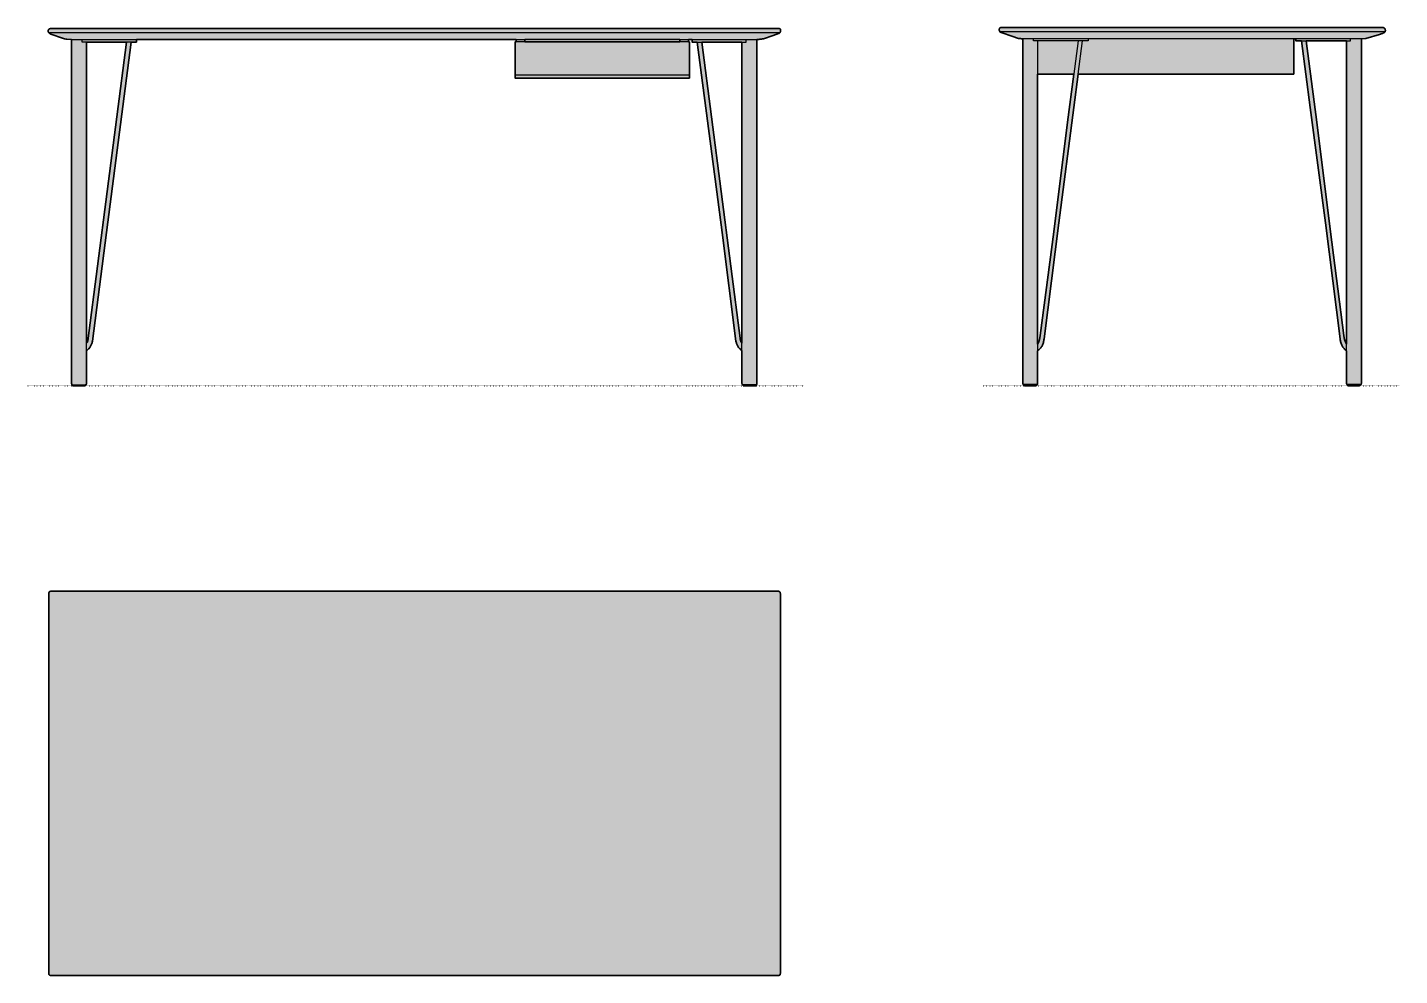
# Model space of a CAD drawing. Header units: millimetres. Extents: x 0 to 2854, y -1227 to 745.
import ezdxf

# ---------------------------------------------------------------- set-up
doc = ezdxf.new("R2010")
doc.units = ezdxf.units.MM
doc.linetypes.add('Dots', pattern=[1, 0, -1])
doc.layers.add('Blocks', color=7, linetype='Continuous')
doc.layers.add('Blocks$Fill', color=7, linetype='Continuous', true_color=0xffffff)
for name, color, linetype, lineweight, true_color in [('Blocks$Inner', 7, 'Continuous', 25, 0x007f00), ('Blocks$Outline', 7, 'Continuous', 35, 0xff3f3f), ('Groud', 7, 'Dots', 25, 0x243775)]:
    doc.layers.add(name, color=color, linetype=linetype, lineweight=lineweight, true_color=true_color)

# ---------------------------------------------------------------- blocks, each defined once
blk = doc.blocks.new('FH3605 Office Desk Side')
at = {"layer": 'Blocks$Fill'}
h = blk.add_hatch(color=256, dxfattribs=at)
h.paths.add_polyline_path([(786.8, 722), (796.4, 722.2), (824.4, 731.1), (830.2, 732.8), (831.3, 733.2), (832.3, 733.6), (833.2, 734), (833.6, 734.2), (834, 734.5), (834.3, 734.7), (834.7, 734.9), (834.9, 735.1), (835.2, 735.4), (835.5, 735.6), (835.6, 735.7), (835.7, 735.9), (835.8, 736), (835.9, 736.1), (836, 736.3), (836.1, 736.4), (836.1, 736.5), (836.2, 736.7), (836.3, 736.8), (836.3, 737), (836.4, 737.1), (836.4, 737.3), (836.5, 737.4), (836.5, 737.6), (836.6, 737.9), (836.6, 738.3), (836.7, 738.6), (836.7, 739), (836.7, 739.8), (836.6, 740.6), (836.6, 740.9), (836.5, 741.2), (836.5, 741.6), (836.4, 741.9), (836.3, 742.2), (836.2, 742.4), (836.1, 742.6), (836, 742.7), (836, 742.8), (835.9, 743), (835.8, 743.1), (835.7, 743.2), (835.6, 743.3), (835.5, 743.4), (835.4, 743.6), (835.3, 743.7), (835.2, 743.8), (835.1, 743.9), (835, 744), (834.9, 744.1), (834.7, 744.2), (834.6, 744.3), (834.3, 744.4), (834, 744.6), (833.6, 744.7), (833.2, 744.8), (832.8, 745), (832.4, 745.1), (831.9, 745.2), (831.4, 745.2), (830.3, 745.4), (829.1, 745.4), (827.8, 745.5), (38.6, 745.5), (38.2, 745.5), (37.9, 745.4), (37.6, 745.4), (37.3, 745.4), (37, 745.3), (36.7, 745.3), (36.5, 745.2), (36.2, 745.1), (36, 745), (35.8, 744.9), (35.6, 744.8), (35.4, 744.7), (35.2, 744.5), (35, 744.4), (34.8, 744.2), (34.7, 744.1), (34.6, 743.9), (34.4, 743.8), (34.3, 743.6), (34.2, 743.4), (34.1, 743.2), (34, 743), (33.9, 742.8), (33.9, 742.7), (33.8, 742.5), (33.7, 742.2), (33.7, 742), (33.7, 741.8), (33.6, 741.6), (33.6, 741.4), (33.6, 741), (33.6, 740.6), (33.6, 740.1), (33.7, 739.7), (33.7, 739.3), (33.8, 738.9), (33.9, 738.5), (34.1, 738.1), (34.2, 737.7), (34.3, 737.4), (34.5, 737.1), (34.6, 736.8), (34.7, 736.7), (34.8, 736.5), (34.9, 736.4), (35, 736.3), (35, 736.2), (35.1, 736.2), (35.2, 736.1), (35.3, 736), (35.3, 736), (35.3, 736), (35.4, 736), (35.4, 735.9), (35.5, 735.9), (63.9, 725.7), (69.4, 723.9), (71.6, 723.3), (73.7, 722.8), (75.7, 722.4), (77.8, 722.2), (80.1, 722), (82.6, 722), (82.6, 6.1), (82.6, 4.9), (82.7, 4.4), (82.7, 4.2), (82.7, 4), (82.8, 3.8), (82.8, 3.6), (82.9, 3.5), (82.9, 3.4), (82.9, 3.4), (82.9, 3.3), (83, 3.2), (83, 3.2), (83.1, 3.1), (83.1, 3.1), (83.1, 3), (83.2, 2.9), (83.2, 2.9), (83.3, 2.9), (83.3, 2.8), (83.4, 2.8), (83.4, 2.7), (83.5, 2.7), (83.5, 2.7), (83.6, 2.6), (83.7, 2.6), (83.7, 2.6), (83.8, 2.6), (83.9, 2.5), (84, 2.5), (84.2, 2.5), (84.3, 2.4), (84.7, 2.4), (85.1, 2.4), (85.6, 2.4), (85.6, 1.1), (85.6, 0.9), (85.6, 0.8), (85.6, 0.7), (85.6, 0.7), (85.7, 0.6), (85.7, 0.6), (85.7, 0.5), (85.7, 0.5), (85.7, 0.5), (85.9, 0.3), (85.9, 0.2), (85.9, 0.2), (86, 0.2), (86, 0.2), (86.1, 0.2), (86.1, 0.1), (86.1, 0.1), (86.2, 0.1), (86.2, 0.1), (86.4, 0.1), (86.5, 0.1), (86.8, 0), (87.1, 0), (88, 0), (110, 0), (110.2, 0), (110.3, 0), (110.4, 0.1), (110.5, 0.1), (110.6, 0.1), (110.7, 0.1), (110.7, 0.1), (110.8, 0.2), (110.8, 0.2), (110.9, 0.2), (110.9, 0.2), (110.9, 0.3), (111, 0.3), (111, 0.3), (111.1, 0.4), (111.1, 0.4), (111.1, 0.4), (111.2, 0.5), (111.2, 0.5), (111.2, 0.6), (111.2, 0.6), (111.3, 0.7), (111.3, 0.7), (111.3, 0.8), (111.3, 0.8), (111.4, 0.9), (111.4, 1.1), (111.4, 1.2), (111.4, 1.6), (111.5, 2), (111.5, 2.4), (111.7, 2.4), (111.8, 2.4), (112, 2.5), (112.1, 2.5), (112.2, 2.5), (112.2, 2.5), (112.3, 2.6), (112.3, 2.6), (112.4, 2.6), (112.5, 2.6), (112.5, 2.7), (112.6, 2.7), (112.6, 2.7), (112.7, 2.8), (112.7, 2.8), (112.8, 2.9), (112.8, 2.9), (112.8, 3), (112.9, 3), (112.9, 3.1), (112.9, 3.1), (113, 3.2), (113, 3.3), (113, 3.3), (113.1, 3.4), (113.1, 3.5), (113.1, 3.6), (113.2, 3.8), (113.2, 4), (113.2, 4.2), (113.3, 4.7), (113.3, 5.2), (113.3, 72.7), (114.8, 73.8), (116.1, 74.9), (117.4, 76.1), (118.6, 77.4), (119.8, 78.7), (120.8, 80.1), (121.8, 81.6), (122.6, 83.1), (123.4, 84.7), (124.1, 86.4), (124.8, 88.2), (125.3, 90), (125.8, 91.9), (126.2, 93.8), (126.6, 95.8), (126.8, 97.9), (197.9, 648.5), (646.2, 648.5), (646.2, 722), (650.8, 722), (650.8, 717.4), (662.5, 717.4), (742.9, 95.8), (743.2, 93.8), (743.6, 91.9), (744.1, 90), (744.7, 88.2), (745.3, 86.4), (746, 84.7), (746.8, 83.1), (747.7, 81.6), (748.6, 80.1), (749.7, 78.7), (750.8, 77.4), (752, 76.1), (753.3, 74.9), (754.7, 73.8), (756.2, 72.7), (756.2, 4.7), (756.2, 4.2), (756.2, 4), (756.3, 3.8), (756.3, 3.6), (756.3, 3.5), (756.4, 3.4), (756.4, 3.3), (756.4, 3.3), (756.5, 3.2), (756.5, 3.1), (756.5, 3.1), (756.6, 3), (756.6, 3), (756.6, 2.9), (756.7, 2.9), (756.7, 2.8), (756.8, 2.8), (756.8, 2.7), (756.9, 2.7), (756.9, 2.7), (757, 2.6), (757, 2.6), (757.1, 2.6), (757.1, 2.6), (757.2, 2.5), (757.3, 2.5), (757.3, 2.5), (757.5, 2.5), (757.6, 2.4), (757.8, 2.4), (758, 2.4), (758, 2), (758, 1.6), (758, 1.2), (758.1, 1.1), (758.1, 0.9), (758.1, 0.8), (758.1, 0.8), (758.2, 0.7), (758.2, 0.7), (758.2, 0.6), (758.2, 0.6), (758.3, 0.5), (758.3, 0.5), (758.3, 0.4), (758.3, 0.4), (758.4, 0.4), (758.4, 0.3), (758.5, 0.3), (758.5, 0.3), (758.5, 0.2), (758.6, 0.2), (758.6, 0.2), (758.7, 0.2), (758.7, 0.1), (758.8, 0.1), (758.8, 0.1), (758.9, 0.1), (759, 0.1), (759.1, 0), (759.4, 0), (760.9, 0), (782.3, 0), (782.7, 0), (783, 0.1), (783.1, 0.1), (783.2, 0.1), (783.2, 0.1), (783.3, 0.1), (783.3, 0.1), (783.4, 0.2), (783.4, 0.2), (783.5, 0.2), (783.5, 0.2), (783.5, 0.2), (783.6, 0.3), (783.6, 0.3), (783.7, 0.4), (783.7, 0.4), (783.7, 0.4), (783.7, 0.5), (783.7, 0.5), (783.8, 0.5), (783.8, 0.6), (783.8, 0.6), (783.8, 0.7), (783.8, 0.7), (783.8, 0.8), (783.8, 0.9), (783.8, 1.1), (783.8, 2.4), (784.7, 2.4), (785.1, 2.4), (785.3, 2.5), (785.4, 2.5), (785.6, 2.5), (785.6, 2.6), (785.7, 2.6), (785.8, 2.6), (785.8, 2.6), (785.9, 2.7), (786, 2.7), (786, 2.7), (786.1, 2.8), (786.1, 2.8), (786.2, 2.9), (786.2, 2.9), (786.3, 2.9), (786.3, 3), (786.3, 3.1), (786.4, 3.1), (786.4, 3.2), (786.5, 3.2), (786.5, 3.3), (786.5, 3.4), (786.6, 3.4), (786.6, 3.6), (786.7, 3.8), (786.7, 4), (786.7, 4.2), (786.8, 4.4), (786.8, 4.9), (786.8, 6.1)], flags=0)
h.paths.add_polyline_path([(671.9, 717.4), (756.2, 717.4), (756.2, 86.2), (755.9, 86.5), (755.6, 86.9), (755.3, 87.3), (755, 87.7), (754.6, 88.3), (754.3, 89), (754, 89.8), (753.6, 90.7), (753.2, 91.8), (752.9, 93.1), (752.1, 96.1), (751.4, 100), (750.7, 104.8)], flags=0)
h.paths.add_polyline_path([(188.5, 648.5), (118, 100), (117.3, 96.1), (116.6, 93.1), (116.2, 91.8), (115.8, 90.7), (115.5, 89.8), (115.1, 89), (114.8, 88.3), (114.5, 87.7), (114.1, 87.3), (113.8, 86.9), (113.6, 86.5), (113.3, 86.2), (113.3, 648.5)], flags=0)
at = {"layer": 'Blocks$Inner'}
for p, q in [((85.6, 2.4, -0.7), (85.6, 1.1, -0.7)), ((783.8, 2.4, -0.7), (783.8, 1.1, -0.7))]:
    blk.add_line(p, q, dxfattribs=at)
at = {"layer": 'Blocks$Inner', "extrusion": (-1.14226e-07, 1.73966e-14, 1)}
blk.add_lwpolyline([(34.7, 736.7), (836.2, 736.7)], dxfattribs=at)
at = {"layer": 'Blocks$Inner', "extrusion": (-2.68636e-07, 0, 1)}
blk.add_lwpolyline([(218.6, 722), (218.6, 717.4), (105, 717.4), (105, 722)], dxfattribs=at)
at = {"layer": 'Blocks$Inner', "extrusion": (-1.3611e-07, 0, 1)}
blk.add_lwpolyline([(197.8, 648.5), (646.2, 648.5), (646.2, 722)], dxfattribs=at)
at = {"layer": 'Blocks$Inner'}
for points in [[(650.8, 722), (650.8, 717.4), (764.4, 717.4), (764.4, 722)], [(188.6, 648.5), (113.3, 648.5)], [(85.6, 1.1), (85.6, 0.9), (85.6, 0.8), (85.6, 0.7), (85.6, 0.7), (85.7, 0.6), (85.7, 0.6), (85.7, 0.5), (85.7, 0.5), (85.7, 0.5), (85.9, 0.3), (85.9, 0.2), (85.9, 0.2), (86, 0.2), (86, 0.2), (86.1, 0.2), (86.1, 0.1), (86.1, 0.1), (86.2, 0.1), (86.2, 0.1), (86.4, 0.1), (86.5, 0.1), (86.8, 0), (87.1, 0), (88, 0), (108.6, 0), (110, 0), (110.2, 0), (110.3, 0), (110.4, 0.1), (110.5, 0.1), (110.6, 0.1), (110.7, 0.1), (110.7, 0.1), (110.8, 0.2), (110.8, 0.2), (110.9, 0.2), (110.9, 0.2), (110.9, 0.3), (111, 0.3), (111, 0.3), (111.1, 0.4), (111.1, 0.4), (111.1, 0.4), (111.2, 0.5), (111.2, 0.5), (111.2, 0.6), (111.2, 0.6), (111.3, 0.7), (111.3, 0.7), (111.3, 0.8), (111.3, 0.8), (111.4, 0.9), (111.4, 1.1), (111.4, 1.2), (111.4, 1.6), (111.5, 2), (111.5, 2.4)]]:
    blk.add_lwpolyline(points, dxfattribs=at)
for points in [[(113.3, 717.4, -0.7), (113.3, 5.2, -0.7), (113.3, 4.7, -0.7), (113.2, 4.2, -0.7), (113.2, 4, -0.7), (113.2, 3.8, -0.7), (113.1, 3.6, -0.7), (113.1, 3.5, -0.7), (113.1, 3.4, -0.7), (113, 3.3, -0.7), (113, 3.3, -0.7), (113, 3.2, -0.7), (112.9, 3.1, -0.7), (112.9, 3.1, -0.7), (112.9, 3, -0.7), (112.8, 3, -0.7), (112.8, 2.9, -0.7), (112.8, 2.9, -0.7), (112.7, 2.8, -0.7), (112.7, 2.8, -0.7), (112.6, 2.7, -0.7), (112.6, 2.7, -0.7), (112.5, 2.7, -0.7), (112.5, 2.6, -0.7), (112.4, 2.6, -0.7), (112.3, 2.6, -0.7), (112.3, 2.6, -0.7), (112.2, 2.5, -0.7), (112.2, 2.5, -0.7), (112.1, 2.5, -0.7), (112, 2.5, -0.7), (111.8, 2.4, -0.7), (111.7, 2.4, -0.7), (111.3, 2.4, -0.7), (109.5, 2.4, -0.7), (86.1, 2.4, -0.7), (85.1, 2.4, -0.7), (84.7, 2.4, -0.7), (84.3, 2.4, -0.7), (84.2, 2.5, -0.7), (84, 2.5, -0.7), (83.9, 2.5, -0.7), (83.8, 2.6, -0.7), (83.7, 2.6, -0.7), (83.7, 2.6, -0.7), (83.6, 2.6, -0.7), (83.5, 2.7, -0.7), (83.5, 2.7, -0.7), (83.4, 2.7, -0.7), (83.4, 2.8, -0.7), (83.3, 2.8, -0.7), (83.3, 2.9, -0.7), (83.2, 2.9, -0.7), (83.2, 2.9, -0.7), (83.1, 3, -0.7), (83.1, 3.1, -0.7), (83.1, 3.1, -0.7), (83, 3.2, -0.7), (83, 3.2, -0.7), (82.9, 3.3, -0.7), (82.9, 3.4, -0.7), (82.9, 3.4, -0.7), (82.9, 3.5, -0.7), (82.8, 3.6, -0.7), (82.8, 3.8, -0.7), (82.7, 4, -0.7), (82.7, 4.2, -0.7), (82.7, 4.4, -0.7), (82.6, 4.9, -0.7), (82.6, 6.1, -0.7), (82.6, 722, -0.7), (80.1, 722, -0.7), (77.8, 722.2, -0.7), (75.7, 722.4, -0.7), (73.7, 722.8, -0.7), (71.6, 723.3, -0.7), (69.4, 723.9, -0.7), (63.9, 725.7, -0.7), (35.5, 735.9, -0.7), (35.4, 735.9, -0.7), (35.4, 736, -0.7), (35.3, 736, -0.7), (35.3, 736, -0.7), (35.3, 736, -0.7), (35.2, 736.1, -0.7), (35.1, 736.2, -0.7), (35, 736.2, -0.7), (35, 736.3, -0.7), (34.9, 736.4, -0.7), (34.8, 736.5, -0.7), (34.7, 736.7, -0.7), (34.6, 736.8, -0.7), (34.5, 737.1, -0.7), (34.3, 737.4, -0.7), (34.2, 737.7, -0.7), (34.1, 738.1, -0.7), (33.9, 738.5, -0.7), (33.8, 738.9, -0.7), (33.7, 739.3, -0.7), (33.7, 739.7, -0.7), (33.6, 740.1, -0.7), (33.6, 740.6, -0.7), (33.6, 741, -0.7), (33.6, 741.4, -0.7), (33.6, 741.6, -0.7), (33.7, 741.8, -0.7), (33.7, 742, -0.7), (33.7, 742.2, -0.7), (33.8, 742.5, -0.7), (33.9, 742.7, -0.7), (33.9, 742.8, -0.7), (34, 743, -0.7), (34.1, 743.2, -0.7), (34.2, 743.4, -0.7), (34.3, 743.6, -0.7), (34.4, 743.8, -0.7), (34.6, 743.9, -0.7), (34.7, 744.1, -0.7), (34.8, 744.2, -0.7), (35, 744.4, -0.7), (35.2, 744.5, -0.7), (35.4, 744.7, -0.7), (35.6, 744.8, -0.7), (35.8, 744.9, -0.7), (36, 745, -0.7), (36.2, 745.1, -0.7), (36.5, 745.2, -0.7), (36.7, 745.3, -0.7), (37, 745.3, -0.7), (37.3, 745.4, -0.7), (37.6, 745.4, -0.7), (37.9, 745.4, -0.7), (38.2, 745.5, -0.7), (38.6, 745.5, -0.7), (827.8, 745.5, -0.7), (829.1, 745.4, -0.7), (830.3, 745.4, -0.7), (831.4, 745.2, -0.7), (831.9, 745.2, -0.7), (832.4, 745.1, -0.7), (832.8, 745, -0.7), (833.2, 744.8, -0.7), (833.6, 744.7, -0.7), (834, 744.6, -0.7), (834.3, 744.4, -0.7), (834.6, 744.3, -0.7), (834.7, 744.2, -0.7), (834.9, 744.1, -0.7), (835, 744, -0.7), (835.1, 743.9, -0.7), (835.2, 743.8, -0.7), (835.3, 743.7, -0.7), (835.4, 743.6, -0.7), (835.5, 743.4, -0.7), (835.6, 743.3, -0.7), (835.7, 743.2, -0.7), (835.8, 743.1, -0.7), (835.9, 743, -0.7), (836, 742.8, -0.7), (836, 742.7, -0.7), (836.1, 742.6, -0.7), (836.2, 742.4, -0.7), (836.3, 742.2, -0.7), (836.4, 741.9, -0.7), (836.5, 741.6, -0.7), (836.5, 741.2, -0.7), (836.6, 740.9, -0.7), (836.6, 740.6, -0.7), (836.7, 739.8, -0.7), (836.7, 739, -0.7), (836.7, 738.6, -0.7), (836.6, 738.3, -0.7), (836.6, 737.9, -0.7), (836.5, 737.6, -0.7), (836.5, 737.4, -0.7), (836.4, 737.3, -0.7), (836.4, 737.1, -0.7), (836.3, 737, -0.7), (836.3, 736.8, -0.7), (836.2, 736.7, -0.7), (836.1, 736.5, -0.7), (836.1, 736.4, -0.7), (836, 736.3, -0.7), (835.9, 736.1, -0.7), (835.8, 736, -0.7), (835.7, 735.9, -0.7), (835.6, 735.7, -0.7), (835.5, 735.6, -0.7), (835.2, 735.4, -0.7), (834.9, 735.1, -0.7), (834.7, 734.9, -0.7), (834.3, 734.7, -0.7), (834, 734.5, -0.7), (833.6, 734.2, -0.7), (833.2, 734, -0.7), (832.3, 733.6, -0.7), (831.3, 733.2, -0.7), (830.2, 732.8, -0.7), (824.4, 731.1, -0.7), (796.4, 722.2, -0.7), (786.8, 722, -0.7), (764.4, 722, -0.7), (650.8, 722, -0.7), (218.6, 722, -0.7), (105, 722, -0.7), (82.6, 722, -0.7)], [(197.5, 717.4, -0.7), (175.4, 548.1, -0.7), (146.8, 320.5, -0.7), (118.7, 104.8, -0.7), (118, 100, -0.7), (117.3, 96.1, -0.7), (116.6, 93.1, -0.7), (116.2, 91.8, -0.7), (115.8, 90.7, -0.7), (115.5, 89.8, -0.7), (115.1, 89, -0.7), (114.8, 88.3, -0.7), (114.5, 87.7, -0.7), (114.1, 87.3, -0.7), (113.8, 86.9, -0.7), (113.6, 86.5, -0.7), (113.3, 86.2, -0.7)], [(113.3, 72.7, -0.7), (114.8, 73.8, -0.7), (116.1, 74.9, -0.7), (117.4, 76.1, -0.7), (118.6, 77.4, -0.7), (119.8, 78.7, -0.7), (120.8, 80.1, -0.7), (121.8, 81.6, -0.7), (122.6, 83.1, -0.7), (123.4, 84.7, -0.7), (124.1, 86.4, -0.7), (124.8, 88.2, -0.7), (125.3, 90, -0.7), (125.8, 91.9, -0.7), (126.2, 93.8, -0.7), (126.6, 95.8, -0.7), (126.8, 97.9, -0.7), (157.5, 338.9, -0.7), (188.8, 578.9, -0.7), (206.9, 717.4, -0.7)], [(756.2, 72.7, -0.7), (754.7, 73.8, -0.7), (753.3, 74.9, -0.7), (752, 76.1, -0.7), (750.8, 77.4, -0.7), (749.7, 78.7, -0.7), (748.6, 80.1, -0.7), (747.7, 81.6, -0.7), (746.8, 83.1, -0.7), (746, 84.7, -0.7), (745.3, 86.4, -0.7), (744.7, 88.2, -0.7), (744.1, 90, -0.7), (743.6, 91.9, -0.7), (743.2, 93.8, -0.7), (742.9, 95.8, -0.7), (742.6, 97.9, -0.7), (711.9, 338.9, -0.7), (680.6, 578.9, -0.7), (662.5, 717.4, -0.7)], [(671.9, 717.4, -0.7), (694, 548.1, -0.7), (722.7, 320.5, -0.7), (750.7, 104.8, -0.7), (751.4, 100, -0.7), (752.1, 96.1, -0.7), (752.9, 93.1, -0.7), (753.2, 91.8, -0.7), (753.6, 90.7, -0.7), (754, 89.8, -0.7), (754.3, 89, -0.7), (754.6, 88.3, -0.7), (755, 87.7, -0.7), (755.3, 87.3, -0.7), (755.6, 86.9, -0.7), (755.9, 86.5, -0.7), (756.2, 86.2, -0.7)], [(786.8, 722, -0.7), (786.8, 6.1, -0.7), (786.8, 4.9, -0.7), (786.8, 4.4, -0.7), (786.7, 4.2, -0.7), (786.7, 4, -0.7), (786.7, 3.8, -0.7), (786.6, 3.6, -0.7), (786.6, 3.4, -0.7), (786.5, 3.4, -0.7), (786.5, 3.3, -0.7), (786.5, 3.2, -0.7), (786.4, 3.2, -0.7), (786.4, 3.1, -0.7), (786.3, 3.1, -0.7), (786.3, 3, -0.7), (786.3, 2.9, -0.7), (786.2, 2.9, -0.7), (786.2, 2.9, -0.7), (786.1, 2.8, -0.7), (786.1, 2.8, -0.7), (786, 2.7, -0.7), (786, 2.7, -0.7), (785.9, 2.7, -0.7), (785.8, 2.6, -0.7), (785.8, 2.6, -0.7), (785.7, 2.6, -0.7), (785.6, 2.6, -0.7), (785.6, 2.5, -0.7), (785.4, 2.5, -0.7), (785.3, 2.5, -0.7), (785.1, 2.4, -0.7), (784.7, 2.4, -0.7), (784.3, 2.4, -0.7), (783.3, 2.4, -0.7), (759.9, 2.4, -0.7), (758.1, 2.4, -0.7), (757.8, 2.4, -0.7), (757.6, 2.4, -0.7), (757.5, 2.5, -0.7), (757.3, 2.5, -0.7), (757.3, 2.5, -0.7), (757.2, 2.5, -0.7), (757.1, 2.6, -0.7), (757.1, 2.6, -0.7), (757, 2.6, -0.7), (757, 2.6, -0.7), (756.9, 2.7, -0.7), (756.9, 2.7, -0.7), (756.8, 2.7, -0.7), (756.8, 2.8, -0.7), (756.7, 2.8, -0.7), (756.7, 2.9, -0.7), (756.6, 2.9, -0.7), (756.6, 3, -0.7), (756.6, 3, -0.7), (756.5, 3.1, -0.7), (756.5, 3.1, -0.7), (756.5, 3.2, -0.7), (756.4, 3.3, -0.7), (756.4, 3.3, -0.7), (756.4, 3.4, -0.7), (756.3, 3.5, -0.7), (756.3, 3.6, -0.7), (756.3, 3.8, -0.7), (756.2, 4, -0.7), (756.2, 4.2, -0.7), (756.2, 4.7, -0.7), (756.2, 5.2, -0.7), (756.2, 717.4, -0.7)], [(783.8, 1.1, -0.7), (783.8, 0.9, -0.7), (783.8, 0.8, -0.7), (783.8, 0.7, -0.7), (783.8, 0.7, -0.7), (783.8, 0.6, -0.7), (783.8, 0.6, -0.7), (783.8, 0.5, -0.7), (783.7, 0.5, -0.7), (783.7, 0.5, -0.7), (783.7, 0.4, -0.7), (783.7, 0.4, -0.7), (783.7, 0.4, -0.7), (783.6, 0.3, -0.7), (783.6, 0.3, -0.7), (783.5, 0.2, -0.7), (783.5, 0.2, -0.7), (783.5, 0.2, -0.7), (783.4, 0.2, -0.7), (783.4, 0.2, -0.7), (783.3, 0.1, -0.7), (783.3, 0.1, -0.7), (783.2, 0.1, -0.7), (783.2, 0.1, -0.7), (783.1, 0.1, -0.7), (783, 0.1, -0.7), (782.7, 0, -0.7), (782.3, 0, -0.7), (781.4, 0, -0.7), (760.9, 0, -0.7), (759.4, 0, -0.7), (759.1, 0, -0.7), (759, 0.1, -0.7), (758.9, 0.1, -0.7), (758.8, 0.1, -0.7), (758.8, 0.1, -0.7), (758.7, 0.1, -0.7), (758.7, 0.2, -0.7), (758.6, 0.2, -0.7), (758.6, 0.2, -0.7), (758.5, 0.2, -0.7), (758.5, 0.3, -0.7), (758.5, 0.3, -0.7), (758.4, 0.3, -0.7), (758.4, 0.4, -0.7), (758.3, 0.4, -0.7), (758.3, 0.4, -0.7), (758.3, 0.5, -0.7), (758.3, 0.5, -0.7), (758.2, 0.6, -0.7), (758.2, 0.6, -0.7), (758.2, 0.7, -0.7), (758.2, 0.7, -0.7), (758.1, 0.8, -0.7), (758.1, 0.8, -0.7), (758.1, 0.9, -0.7), (758.1, 1.1, -0.7), (758, 1.2, -0.7), (758, 1.6, -0.7), (758, 2, -0.7), (758, 2.4, -0.7)]]:
    blk.add_polyline3d(points, dxfattribs=at)
at = {"layer": 'Blocks$Outline'}
for points in [[(786.8, 722), (796.4, 722.2), (824.4, 731.1), (830.2, 732.8), (831.3, 733.2), (832.3, 733.6), (833.2, 734), (833.6, 734.2), (834, 734.5), (834.3, 734.7), (834.7, 734.9), (834.9, 735.1), (835.2, 735.4), (835.5, 735.6), (835.6, 735.7), (835.7, 735.9), (835.8, 736), (835.9, 736.1), (836, 736.3), (836.1, 736.4), (836.1, 736.5), (836.2, 736.7), (836.3, 736.8), (836.3, 737), (836.4, 737.1), (836.4, 737.3), (836.5, 737.4), (836.5, 737.6), (836.6, 737.9), (836.6, 738.3), (836.7, 738.6), (836.7, 739), (836.7, 739.8), (836.6, 740.6), (836.6, 740.9), (836.5, 741.2), (836.5, 741.6), (836.4, 741.9), (836.3, 742.2), (836.2, 742.4), (836.1, 742.6), (836, 742.7), (836, 742.8), (835.9, 743), (835.8, 743.1), (835.7, 743.2), (835.6, 743.3), (835.5, 743.4), (835.4, 743.6), (835.3, 743.7), (835.2, 743.8), (835.1, 743.9), (835, 744), (834.9, 744.1), (834.7, 744.2), (834.6, 744.3), (834.3, 744.4), (834, 744.6), (833.6, 744.7), (833.2, 744.8), (832.8, 745), (832.4, 745.1), (831.9, 745.2), (831.4, 745.2), (830.3, 745.4), (829.1, 745.4), (827.8, 745.5), (38.6, 745.5), (38.2, 745.5), (37.9, 745.4), (37.6, 745.4), (37.3, 745.4), (37, 745.3), (36.7, 745.3), (36.5, 745.2), (36.2, 745.1), (36, 745), (35.8, 744.9), (35.6, 744.8), (35.4, 744.7), (35.2, 744.5), (35, 744.4), (34.8, 744.2), (34.7, 744.1), (34.6, 743.9), (34.4, 743.8), (34.3, 743.6), (34.2, 743.4), (34.1, 743.2), (34, 743), (33.9, 742.8), (33.9, 742.7), (33.8, 742.5), (33.7, 742.2), (33.7, 742), (33.7, 741.8), (33.6, 741.6), (33.6, 741.4), (33.6, 741), (33.6, 740.6), (33.6, 740.1), (33.7, 739.7), (33.7, 739.3), (33.8, 738.9), (33.9, 738.5), (34.1, 738.1), (34.2, 737.7), (34.3, 737.4), (34.5, 737.1), (34.6, 736.8), (34.7, 736.7), (34.8, 736.5), (34.9, 736.4), (35, 736.3), (35, 736.2), (35.1, 736.2), (35.2, 736.1), (35.3, 736), (35.3, 736), (35.3, 736), (35.4, 736), (35.4, 735.9), (35.5, 735.9), (63.9, 725.7), (69.4, 723.9), (71.6, 723.3), (73.7, 722.8), (75.7, 722.4), (77.8, 722.2), (80.1, 722), (82.6, 722), (82.6, 6.1), (82.6, 4.9), (82.7, 4.4), (82.7, 4.2), (82.7, 4), (82.8, 3.8), (82.8, 3.6), (82.9, 3.5), (82.9, 3.4), (82.9, 3.4), (82.9, 3.3), (83, 3.2), (83, 3.2), (83.1, 3.1), (83.1, 3.1), (83.1, 3), (83.2, 2.9), (83.2, 2.9), (83.3, 2.9), (83.3, 2.8), (83.4, 2.8), (83.4, 2.7), (83.5, 2.7), (83.5, 2.7), (83.6, 2.6), (83.7, 2.6), (83.7, 2.6), (83.8, 2.6), (83.9, 2.5), (84, 2.5), (84.2, 2.5), (84.3, 2.4), (84.7, 2.4), (85.1, 2.4), (85.6, 2.4)], [(197.9, 648.5), (646.2, 648.5), (646.2, 722)], [(646.2, 722), (650.8, 722)], [(650.8, 722), (650.8, 717.4), (662.5, 717.4)], [(662.5, 717.4), (680.6, 578.9), (711.9, 338.9), (742.6, 97.9), (742.9, 95.8), (743.2, 93.8), (743.6, 91.9), (744.1, 90), (744.7, 88.2), (745.3, 86.4), (746, 84.7), (746.8, 83.1), (747.7, 81.6), (748.6, 80.1), (749.7, 78.7), (750.8, 77.4), (752, 76.1), (753.3, 74.9), (754.7, 73.8), (756.2, 72.7)], [(671.9, 717.4), (756.2, 717.4)], [(756.2, 86.2), (755.9, 86.5), (755.6, 86.9), (755.3, 87.3), (755, 87.7), (754.6, 88.3), (754.3, 89), (754, 89.8), (753.6, 90.7), (753.2, 91.8), (752.9, 93.1), (752.1, 96.1), (751.4, 100), (750.7, 104.8), (722.7, 320.5), (694, 548.1), (671.9, 717.4)], [(756.2, 717.4), (756.2, 86.2)], [(783.8, 2.4), (784.3, 2.4), (784.7, 2.4), (785.1, 2.4), (785.3, 2.5), (785.4, 2.5), (785.6, 2.5), (785.6, 2.6), (785.7, 2.6), (785.8, 2.6), (785.8, 2.6), (785.9, 2.7), (786, 2.7), (786, 2.7), (786.1, 2.8), (786.1, 2.8), (786.2, 2.9), (786.2, 2.9), (786.3, 2.9), (786.3, 3), (786.3, 3.1), (786.4, 3.1), (786.4, 3.2), (786.5, 3.2), (786.5, 3.3), (786.5, 3.4), (786.6, 3.4), (786.6, 3.6), (786.7, 3.8), (786.7, 4), (786.7, 4.2), (786.8, 4.4), (786.8, 4.9), (786.8, 6.1), (786.8, 722)], [(188.5, 648.5), (175.4, 548.1), (146.8, 320.5), (118.7, 104.8), (118, 100), (117.3, 96.1), (116.6, 93.1), (116.2, 91.8), (115.8, 90.7), (115.5, 89.8), (115.1, 89), (114.8, 88.3), (114.5, 87.7), (114.1, 87.3), (113.8, 86.9), (113.6, 86.5), (113.3, 86.2)], [(113.3, 86.2), (113.3, 648.5)], [(113.3, 648.5), (188.5, 648.5)], [(113.3, 72.7), (114.8, 73.8), (116.1, 74.9), (117.4, 76.1), (118.6, 77.4), (119.8, 78.7), (120.8, 80.1), (121.8, 81.6), (122.6, 83.1), (123.4, 84.7), (124.1, 86.4), (124.8, 88.2), (125.3, 90), (125.8, 91.9), (126.2, 93.8), (126.6, 95.8), (126.8, 97.9), (157.5, 338.9), (188.8, 578.9), (197.9, 648.5)], [(111.5, 2.4), (111.7, 2.4), (111.8, 2.4), (112, 2.5), (112.1, 2.5), (112.2, 2.5), (112.2, 2.5), (112.3, 2.6), (112.3, 2.6), (112.4, 2.6), (112.5, 2.6), (112.5, 2.7), (112.6, 2.7), (112.6, 2.7), (112.7, 2.8), (112.7, 2.8), (112.8, 2.9), (112.8, 2.9), (112.8, 3), (112.9, 3), (112.9, 3.1), (112.9, 3.1), (113, 3.2), (113, 3.3), (113, 3.3), (113.1, 3.4), (113.1, 3.5), (113.1, 3.6), (113.2, 3.8), (113.2, 4), (113.2, 4.2), (113.3, 4.7), (113.3, 5.2), (113.3, 72.7)], [(756.2, 72.7), (756.2, 5.2), (756.2, 4.7), (756.2, 4.2), (756.2, 4), (756.3, 3.8), (756.3, 3.6), (756.3, 3.5), (756.4, 3.4), (756.4, 3.3), (756.4, 3.3), (756.5, 3.2), (756.5, 3.1), (756.5, 3.1), (756.6, 3), (756.6, 3), (756.6, 2.9), (756.7, 2.9), (756.7, 2.8), (756.8, 2.8), (756.8, 2.7), (756.9, 2.7), (756.9, 2.7), (757, 2.6), (757, 2.6), (757.1, 2.6), (757.1, 2.6), (757.2, 2.5), (757.3, 2.5), (757.3, 2.5), (757.5, 2.5), (757.6, 2.4), (757.8, 2.4), (758, 2.4)], [(85.6, 2.4), (85.6, 1.1), (85.6, 0.9), (85.6, 0.8), (85.6, 0.7), (85.6, 0.7), (85.7, 0.6), (85.7, 0.6), (85.7, 0.5), (85.7, 0.5), (85.7, 0.5), (85.9, 0.3), (85.9, 0.2), (85.9, 0.2), (86, 0.2), (86, 0.2), (86.1, 0.2), (86.1, 0.1), (86.1, 0.1), (86.2, 0.1), (86.2, 0.1), (86.4, 0.1), (86.5, 0.1), (86.8, 0), (87.1, 0), (88, 0), (108.6, 0), (110, 0), (110.2, 0), (110.3, 0), (110.4, 0.1), (110.5, 0.1), (110.6, 0.1), (110.7, 0.1), (110.7, 0.1), (110.8, 0.2), (110.8, 0.2), (110.9, 0.2), (110.9, 0.2), (110.9, 0.3), (111, 0.3), (111, 0.3), (111.1, 0.4), (111.1, 0.4), (111.1, 0.4), (111.2, 0.5), (111.2, 0.5), (111.2, 0.6), (111.2, 0.6), (111.3, 0.7), (111.3, 0.7), (111.3, 0.8), (111.3, 0.8), (111.4, 0.9), (111.4, 1.1), (111.4, 1.2), (111.4, 1.6), (111.5, 2), (111.5, 2.4)], [(758, 2.4), (758, 2), (758, 1.6), (758, 1.2), (758.1, 1.1), (758.1, 0.9), (758.1, 0.8), (758.1, 0.8), (758.2, 0.7), (758.2, 0.7), (758.2, 0.6), (758.2, 0.6), (758.3, 0.5), (758.3, 0.5), (758.3, 0.4), (758.3, 0.4), (758.4, 0.4), (758.4, 0.3), (758.5, 0.3), (758.5, 0.3), (758.5, 0.2), (758.6, 0.2), (758.6, 0.2), (758.7, 0.2), (758.7, 0.1), (758.8, 0.1), (758.8, 0.1), (758.9, 0.1), (759, 0.1), (759.1, 0), (759.4, 0), (760.9, 0), (781.4, 0), (782.3, 0), (782.7, 0), (783, 0.1), (783.1, 0.1), (783.2, 0.1), (783.2, 0.1), (783.3, 0.1), (783.3, 0.1), (783.4, 0.2), (783.4, 0.2), (783.5, 0.2), (783.5, 0.2), (783.5, 0.2), (783.6, 0.3), (783.6, 0.3), (783.7, 0.4), (783.7, 0.4), (783.7, 0.4), (783.7, 0.5), (783.7, 0.5), (783.8, 0.5), (783.8, 0.6), (783.8, 0.6), (783.8, 0.7), (783.8, 0.7), (783.8, 0.8), (783.8, 0.9), (783.8, 1.1), (783.8, 2.4)]]:
    blk.add_lwpolyline(points, dxfattribs=at)
blk = doc.blocks.new('FH3605 Office Desk Top')
at = {"layer": 'Blocks$Fill'}
blk.add_hatch(color=256, dxfattribs=at).paths.add_polyline_path([(1512.6, 400.3), (1515.8, 400.3), (1517, 400.2), (1517.6, 400.2), (1518.1, 400.1), (1518.6, 400), (1519, 399.9), (1519.2, 399.8), (1519.4, 399.7), (1519.6, 399.7), (1519.8, 399.6), (1519.9, 399.5), (1520.1, 399.4), (1520.2, 399.3), (1520.4, 399.2), (1520.5, 399.1), (1520.6, 398.9), (1520.8, 398.8), (1520.9, 398.7), (1521, 398.5), (1521.1, 398.4), (1521.2, 398.2), (1521.3, 398), (1521.3, 397.9), (1521.4, 397.7), (1521.5, 397.5), (1521.5, 397.3), (1521.6, 396.8), (1521.7, 396.4), (1521.8, 395.8), (1521.9, 395.3), (1521.9, 394), (1522, 392.5), (1522, 389), (1522, -389), (1522, -392.4), (1521.9, -393.8), (1521.9, -395), (1521.8, -395.6), (1521.7, -396), (1521.6, -396.5), (1521.6, -396.7), (1521.5, -396.9), (1521.4, -397.1), (1521.3, -397.3), (1521.3, -397.4), (1521.2, -397.6), (1521.1, -397.7), (1521, -397.9), (1520.9, -398), (1520.8, -398.1), (1520.7, -398.1), (1520.6, -398.3), (1520.5, -398.4), (1520.3, -398.5), (1520.2, -398.6), (1520, -398.7), (1519.8, -398.8), (1519.6, -398.8), (1519.4, -398.9), (1519.2, -399), (1519, -399), (1518.5, -399.1), (1518, -399.2), (1517.4, -399.3), (1516.1, -399.4), (1514.6, -399.4), (1510.8, -399.5), (11.2, -399.5), (7.3, -399.4), (5.8, -399.4), (4.5, -399.3), (3.9, -399.2), (3.4, -399.1), (3, -399), (2.7, -399), (2.5, -398.9), (2.3, -398.8), (2.1, -398.8), (2, -398.7), (1.8, -398.6), (1.6, -398.5), (1.5, -398.4), (1.4, -398.3), (1.2, -398.1), (1.1, -398), (1, -397.9), (0.9, -397.7), (0.8, -397.6), (0.7, -397.4), (0.6, -397.3), (0.5, -397.1), (0.5, -396.9), (0.4, -396.7), (0.3, -396.5), (0.3, -396), (0.2, -395.6), (0.1, -395), (0, -393.8), (0, -392.4), (0, -389), (0, 389), (0, 392.5), (0, 394), (0.1, 395.3), (0.2, 395.8), (0.2, 396.4), (0.3, 396.8), (0.4, 397.3), (0.5, 397.5), (0.6, 397.7), (0.6, 397.9), (0.7, 398), (0.8, 398.2), (0.9, 398.4), (1, 398.5), (1.1, 398.7), (1.2, 398.8), (1.3, 398.9), (1.4, 399.1), (1.6, 399.2), (1.7, 399.3), (1.9, 399.4), (2, 399.5), (2.2, 399.6), (2.4, 399.7), (2.5, 399.7), (2.7, 399.8), (2.9, 399.9), (3.4, 400), (3.9, 400.1), (4.4, 400.2), (4.9, 400.2), (6.2, 400.3), (9.4, 400.3)], flags=0)
at = {"layer": 'Blocks$Inner'}
blk.add_lwpolyline([(1512.6, 400.3), (1515.8, 400.3), (1517, 400.2), (1517.6, 400.2), (1518.1, 400.1), (1518.6, 400), (1519, 399.9), (1519.2, 399.8), (1519.4, 399.7), (1519.6, 399.7), (1519.8, 399.6), (1519.9, 399.5), (1520.1, 399.4), (1520.2, 399.3), (1520.4, 399.2), (1520.5, 399.1), (1520.6, 398.9), (1520.8, 398.8), (1520.9, 398.7), (1521, 398.5), (1521.1, 398.4), (1521.2, 398.2), (1521.3, 398), (1521.3, 397.9), (1521.4, 397.7), (1521.5, 397.5), (1521.5, 397.3), (1521.6, 396.8), (1521.7, 396.4), (1521.8, 395.8), (1521.9, 395.3), (1521.9, 394), (1522, 392.5), (1522, 389), (1522, -389), (1522, -392.4), (1521.9, -393.8), (1521.9, -395), (1521.8, -395.6), (1521.7, -396), (1521.6, -396.5), (1521.6, -396.7), (1521.5, -396.9), (1521.4, -397.1), (1521.3, -397.3), (1521.3, -397.4), (1521.2, -397.6), (1521.1, -397.7), (1521, -397.9), (1520.9, -398), (1520.8, -398.1), (1520.7, -398.1), (1520.6, -398.3), (1520.5, -398.4), (1520.3, -398.5), (1520.2, -398.6), (1520, -398.7), (1519.8, -398.8), (1519.6, -398.8), (1519.4, -398.9), (1519.2, -399), (1519, -399), (1518.5, -399.1), (1518, -399.2), (1517.4, -399.3), (1516.1, -399.4), (1514.6, -399.4), (1510.8, -399.5), (11.2, -399.5), (7.3, -399.4), (5.8, -399.4), (4.5, -399.3), (3.9, -399.2), (3.4, -399.1), (3, -399), (2.7, -399), (2.5, -398.9), (2.3, -398.8), (2.1, -398.8), (2, -398.7), (1.8, -398.6), (1.6, -398.5), (1.5, -398.4), (1.4, -398.3), (1.2, -398.1), (1.1, -398), (1, -397.9), (0.9, -397.7), (0.8, -397.6), (0.7, -397.4), (0.6, -397.3), (0.5, -397.1), (0.5, -396.9), (0.4, -396.7), (0.3, -396.5), (0.3, -396), (0.2, -395.6), (0.1, -395), (0, -393.8), (0, -392.4), (0, -389), (0, 389), (0, 392.5), (0, 394), (0.1, 395.3), (0.2, 395.8), (0.2, 396.4), (0.3, 396.8), (0.4, 397.3), (0.5, 397.5), (0.6, 397.7), (0.6, 397.9), (0.7, 398), (0.8, 398.2), (0.9, 398.4), (1, 398.5), (1.1, 398.7), (1.2, 398.8), (1.3, 398.9), (1.4, 399.1), (1.6, 399.2), (1.7, 399.3), (1.9, 399.4), (2, 399.5), (2.2, 399.6), (2.4, 399.7), (2.5, 399.7), (2.7, 399.8), (2.9, 399.9), (3.4, 400), (3.9, 400.1), (4.4, 400.2), (4.9, 400.2), (6.2, 400.3), (9.4, 400.3)], close=True, dxfattribs=at)
at = {"layer": 'Blocks$Outline'}
blk.add_lwpolyline([(1512.6, 400.3), (1515.8, 400.3), (1517, 400.2), (1517.6, 400.2), (1518.1, 400.1), (1518.6, 400), (1519, 399.9), (1519.2, 399.8), (1519.4, 399.7), (1519.6, 399.7), (1519.8, 399.6), (1519.9, 399.5), (1520.1, 399.4), (1520.2, 399.3), (1520.4, 399.2), (1520.5, 399.1), (1520.6, 398.9), (1520.8, 398.8), (1520.9, 398.7), (1521, 398.5), (1521.1, 398.4), (1521.2, 398.2), (1521.3, 398), (1521.3, 397.9), (1521.4, 397.7), (1521.5, 397.5), (1521.5, 397.3), (1521.6, 396.8), (1521.7, 396.4), (1521.8, 395.8), (1521.9, 395.3), (1521.9, 394), (1522, 392.5), (1522, 389), (1522, -389), (1522, -392.4), (1521.9, -393.8), (1521.9, -395), (1521.8, -395.6), (1521.7, -396), (1521.6, -396.5), (1521.6, -396.7), (1521.5, -396.9), (1521.4, -397.1), (1521.3, -397.3), (1521.3, -397.4), (1521.2, -397.6), (1521.1, -397.7), (1521, -397.9), (1520.9, -398), (1520.8, -398.1), (1520.7, -398.1), (1520.6, -398.3), (1520.5, -398.4), (1520.3, -398.5), (1520.2, -398.6), (1520, -398.7), (1519.8, -398.8), (1519.6, -398.8), (1519.4, -398.9), (1519.2, -399), (1519, -399), (1518.5, -399.1), (1518, -399.2), (1517.4, -399.3), (1516.1, -399.4), (1514.6, -399.4), (1510.8, -399.5), (11.2, -399.5), (7.3, -399.4), (5.8, -399.4), (4.5, -399.3), (3.9, -399.2), (3.4, -399.1), (3, -399), (2.7, -399), (2.5, -398.9), (2.3, -398.8), (2.1, -398.8), (2, -398.7), (1.8, -398.6), (1.6, -398.5), (1.5, -398.4), (1.4, -398.3), (1.2, -398.1), (1.1, -398), (1, -397.9), (0.9, -397.7), (0.8, -397.6), (0.7, -397.4), (0.6, -397.3), (0.5, -397.1), (0.5, -396.9), (0.4, -396.7), (0.3, -396.5), (0.3, -396), (0.2, -395.6), (0.1, -395), (0, -393.8), (0, -392.4), (0, -389), (0, 389), (0, 392.5), (0, 394), (0.1, 395.3), (0.2, 395.8), (0.2, 396.4), (0.3, 396.8), (0.4, 397.3), (0.5, 397.5), (0.6, 397.7), (0.6, 397.9), (0.7, 398), (0.8, 398.2), (0.9, 398.4), (1, 398.5), (1.1, 398.7), (1.2, 398.8), (1.3, 398.9), (1.4, 399.1), (1.6, 399.2), (1.7, 399.3), (1.9, 399.4), (2, 399.5), (2.2, 399.6), (2.4, 399.7), (2.5, 399.7), (2.7, 399.8), (2.9, 399.9), (3.4, 400), (3.9, 400.1), (4.4, 400.2), (4.9, 400.2), (6.2, 400.3), (9.4, 400.3)], close=True, dxfattribs=at)
blk = doc.blocks.new('FH3605 Office Desk Front')
at = {"layer": 'Blocks$Fill'}
h = blk.add_hatch(color=256, dxfattribs=at)
h.paths.add_polyline_path([(1488.9, 1.9), (1488.9, 0), (1515.4, 0), (1515.4, 1.9), (1515.7, 1.9), (1515.8, 1.9), (1516, 2), (1516.1, 2), (1516.2, 2), (1516.2, 2.1), (1516.3, 2.1), (1516.4, 2.1), (1516.4, 2.1), (1516.5, 2.2), (1516.5, 2.2), (1516.6, 2.2), (1516.6, 2.3), (1516.7, 2.3), (1516.7, 2.3), (1516.7, 2.4), (1516.8, 2.4), (1516.8, 2.5), (1516.8, 2.5), (1516.9, 2.6), (1516.9, 2.6), (1516.9, 2.7), (1517, 2.8), (1517, 2.8), (1517, 3), (1517.1, 3.1), (1517.1, 3.3), (1517.2, 3.5), (1517.2, 3.7), (1517.2, 4.2), (1517.2, 5.3), (1517.2, 720.6), (1521.4, 720.7), (1523.3, 720.8), (1525.2, 720.9), (1527.1, 721.2), (1528.9, 721.5), (1530.9, 722), (1532.9, 722.6), (1549.5, 728.1), (1558.8, 731.3), (1562.2, 732.6), (1563.4, 733.2), (1563.9, 733.4), (1564.3, 733.6), (1564.4, 733.7), (1564.5, 733.8), (1564.7, 733.9), (1564.8, 734), (1564.9, 734.1), (1565, 734.2), (1565.1, 734.4), (1565.2, 734.5), (1565.4, 734.7), (1565.5, 734.8), (1565.7, 735.1), (1565.9, 735.5), (1566.1, 735.8), (1566.2, 736.2), (1566.4, 736.6), (1566.5, 737), (1566.6, 737.5), (1566.7, 737.9), (1566.8, 738.3), (1566.8, 738.8), (1566.8, 739.2), (1566.8, 739.4), (1566.8, 739.6), (1566.8, 739.8), (1566.7, 740), (1566.7, 740.2), (1566.6, 740.4), (1566.6, 740.6), (1566.5, 740.8), (1566.4, 741), (1566.4, 741.2), (1566.3, 741.4), (1566.2, 741.6), (1566, 741.7), (1565.9, 741.9), (1565.8, 742.1), (1565.6, 742.2), (1565.5, 742.4), (1565.3, 742.5), (1565.1, 742.6), (1565, 742.8), (1564.8, 742.9), (1564.6, 743), (1564.3, 743.1), (1564.1, 743.2), (1563.8, 743.3), (1563.6, 743.3), (1563.3, 743.4), (1563, 743.4), (1562.7, 743.5), (1562.4, 743.5), (1562.1, 743.5), (1561.8, 743.5), (51.3, 743.5), (49.9, 743.4), (48.7, 743.3), (47.7, 743.2), (47.2, 743.1), (46.8, 742.9), (46.4, 742.8), (46, 742.7), (45.7, 742.5), (45.3, 742.4), (45.2, 742.3), (45.1, 742.2), (44.9, 742.1), (44.8, 742), (44.7, 741.9), (44.6, 741.8), (44.5, 741.7), (44.3, 741.6), (44.3, 741.5), (44.2, 741.4), (44.1, 741.3), (44, 741.2), (43.9, 741.1), (43.8, 741), (43.8, 740.8), (43.7, 740.7), (43.7, 740.6), (43.6, 740.5), (43.5, 740.2), (43.4, 739.9), (43.4, 739.6), (43.3, 739.3), (43.3, 739), (43.2, 738.3), (43.2, 737.6), (43.2, 737.2), (43.2, 736.9), (43.3, 736.5), (43.4, 736.2), (43.4, 736), (43.5, 735.9), (43.5, 735.7), (43.6, 735.6), (43.7, 735.4), (43.7, 735.3), (43.8, 735.1), (43.9, 735), (44.1, 734.7), (44.3, 734.5), (44.5, 734.2), (44.7, 734), (45, 733.7), (45.3, 733.5), (45.5, 733.3), (45.9, 733), (46.2, 732.8), (46.5, 732.6), (47.3, 732.2), (48.1, 731.8), (49, 731.5), (50.9, 730.7), (53.1, 730), (77.2, 722), (80.1, 721.1), (81.1, 720.9), (81.5, 720.8), (81.7, 720.8), (81.7, 720.8), (81.8, 720.8), (91.9, 720.6), (91.9, 4.2), (92, 3.7), (92, 3.5), (92, 3.3), (92.1, 3.1), (92.1, 3), (92.1, 2.8), (92.2, 2.8), (92.2, 2.7), (92.2, 2.6), (92.3, 2.6), (92.3, 2.5), (92.3, 2.5), (92.4, 2.4), (92.4, 2.4), (92.4, 2.3), (92.5, 2.3), (92.5, 2.3), (92.6, 2.2), (92.6, 2.2), (92.7, 2.2), (92.7, 2.1), (92.8, 2.1), (92.8, 2.1), (92.9, 2.1), (93, 2), (93, 2), (93.2, 2), (93.3, 1.9), (93.5, 1.9), (93.8, 1.9), (93.8, 0), (120.3, 0), (120.3, 1.9), (120.7, 1.9), (120.9, 1.9), (121, 1.9), (121.2, 2), (121.4, 2), (121.4, 2), (121.5, 2), (121.6, 2.1), (121.7, 2.1), (121.7, 2.1), (121.8, 2.2), (121.9, 2.2), (121.9, 2.2), (122, 2.3), (122, 2.3), (122.1, 2.4), (122.1, 2.4), (122.2, 2.5), (122.2, 2.6), (122.3, 2.6), (122.3, 2.7), (122.3, 2.8), (122.4, 2.8), (122.4, 2.9), (122.5, 3), (122.5, 3.2), (122.6, 3.4), (122.6, 3.6), (122.7, 3.8), (122.7, 4.4), (122.8, 5), (122.8, 5.8), (122.8, 73.6), (123.9, 74.3), (125.1, 75), (126.1, 75.9), (127.1, 76.8), (128.1, 77.7), (129, 78.7), (129.9, 79.8), (130.7, 81), (131.5, 82.2), (132.2, 83.5), (132.8, 84.9), (133.4, 86.3), (133.9, 87.8), (134.4, 89.4), (134.9, 91), (135.2, 92.7), (164.2, 318.8), (216, 714.9), (226.6, 714.9), (226.6, 720.6), (1016.6, 720.6), (1016.6, 715.3), (1014.5, 715.3), (1014.5, 640.2), (1377, 640.2), (1377, 715.3), (1375.3, 715.3), (1375.3, 720.6), (1382.6, 720.6), (1382.6, 714.9), (1393.2, 714.9), (1473.9, 92.7), (1474.3, 91), (1474.7, 89.4), (1475.2, 87.8), (1475.7, 86.3), (1476.3, 84.9), (1477, 83.5), (1477.7, 82.2), (1478.4, 81), (1479.3, 79.8), (1480.1, 78.7), (1481, 77.7), (1482, 76.8), (1483, 75.9), (1484.1, 75), (1485.2, 74.3), (1486.4, 73.6), (1486.4, 5), (1486.4, 4.4), (1486.5, 3.8), (1486.5, 3.6), (1486.6, 3.4), (1486.6, 3.2), (1486.7, 3), (1486.7, 2.9), (1486.8, 2.8), (1486.8, 2.8), (1486.8, 2.7), (1486.9, 2.6), (1486.9, 2.6), (1487, 2.5), (1487, 2.4), (1487.1, 2.4), (1487.1, 2.3), (1487.1, 2.3), (1487.2, 2.3), (1487.2, 2.2), (1487.3, 2.2), (1487.4, 2.2), (1487.4, 2.1), (1487.5, 2.1), (1487.6, 2.1), (1487.6, 2), (1487.7, 2), (1487.8, 2), (1487.9, 2), (1488.1, 1.9), (1488.3, 1.9), (1488.5, 1.9)], flags=0)
h.paths.add_polyline_path([(1034.5, 715.3), (1034.5, 720.6), (1357.4, 720.6), (1357.4, 715.3)], flags=0)
h.paths.add_polyline_path([(206.2, 714.9), (125.6, 93.7), (125.3, 92.7), (125, 91.9), (124.9, 91.6), (124.8, 91.3), (124.6, 91), (124.5, 90.7), (124.3, 90.5), (124.1, 90.2), (124, 90), (123.8, 89.7), (123.3, 89.2), (122.8, 88.7), (122.8, 714.9)], flags=0)
h.paths.add_polyline_path([(1403, 714.9), (1486.4, 714.9), (1486.4, 88.7), (1485.8, 89.2), (1485.4, 89.7), (1485.2, 90), (1485, 90.2), (1484.8, 90.5), (1484.7, 90.7), (1484.5, 91), (1484.4, 91.3), (1484.3, 91.6), (1484.1, 91.9), (1483.8, 92.7), (1483.6, 93.7)], flags=0)
at = {"layer": 'Blocks$Inner'}
for points in [[(1517.2, 720.6), (1521.4, 720.7), (1523.3, 720.8), (1525.2, 720.9), (1527.1, 721.2), (1528.9, 721.5), (1530.9, 722), (1532.9, 722.6), (1549.5, 728.1), (1558.8, 731.3), (1562.2, 732.6), (1563.4, 733.2), (1563.9, 733.4), (1564.3, 733.6), (1564.4, 733.7), (1564.5, 733.8), (1564.7, 733.9), (1564.8, 734), (1564.9, 734.1), (1565, 734.2), (1565.1, 734.4), (1565.2, 734.5), (1565.4, 734.7), (1565.5, 734.8), (1565.7, 735.1), (1565.9, 735.5), (1566.1, 735.8), (1566.2, 736.2), (1566.4, 736.6), (1566.5, 737), (1566.6, 737.5), (1566.7, 737.9), (1566.8, 738.3), (1566.8, 738.8), (1566.8, 739.2), (1566.8, 739.4), (1566.8, 739.6), (1566.8, 739.8), (1566.7, 740), (1566.7, 740.2), (1566.6, 740.4), (1566.6, 740.6), (1566.5, 740.8), (1566.4, 741), (1566.4, 741.2), (1566.3, 741.4), (1566.2, 741.6), (1566, 741.7), (1565.9, 741.9), (1565.8, 742.1), (1565.6, 742.2), (1565.5, 742.4), (1565.3, 742.5), (1565.1, 742.6), (1565, 742.8), (1564.8, 742.9), (1564.6, 743), (1564.3, 743.1), (1564.1, 743.2), (1563.8, 743.3), (1563.6, 743.3), (1563.3, 743.4), (1563, 743.4), (1562.7, 743.5), (1562.4, 743.5), (1562.1, 743.5), (1561.8, 743.5), (52.8, 743.5), (51.3, 743.5), (49.9, 743.4), (48.7, 743.3), (47.7, 743.2), (47.2, 743.1), (46.8, 742.9), (46.4, 742.8), (46, 742.7), (45.7, 742.5), (45.3, 742.4), (45.2, 742.3), (45.1, 742.2), (44.9, 742.1), (44.8, 742), (44.7, 741.9), (44.6, 741.8), (44.5, 741.7), (44.3, 741.6), (44.3, 741.5), (44.2, 741.4), (44.1, 741.3), (44, 741.2), (43.9, 741.1), (43.8, 741), (43.8, 740.8), (43.7, 740.7), (43.7, 740.6), (43.6, 740.5), (43.5, 740.2), (43.4, 739.9), (43.4, 739.6), (43.3, 739.3), (43.3, 739), (43.2, 738.3), (43.2, 737.6), (43.2, 737.2), (43.2, 736.9), (43.3, 736.5), (43.4, 736.2), (43.4, 736), (43.5, 735.9), (43.5, 735.7), (43.6, 735.6), (43.7, 735.4), (43.7, 735.3), (43.8, 735.1), (43.9, 735), (44.1, 734.7), (44.3, 734.5), (44.5, 734.2), (44.7, 734), (45, 733.7), (45.3, 733.5), (45.5, 733.3), (45.9, 733), (46.2, 732.8), (46.5, 732.6), (47.3, 732.2), (48.1, 731.8), (49, 731.5), (50.9, 730.7), (53.1, 730), (68.9, 724.7), (77.2, 722), (80.1, 721.1), (81.1, 720.9), (81.5, 720.8), (81.7, 720.8), (81.7, 720.8), (81.8, 720.8), (91.9, 720.6), (114, 720.6), (226.6, 720.6), (1382.6, 720.6), (1495.1, 720.6)], [(1377, 715.3), (1014.5, 715.3), (1014.5, 640.2), (1377, 640.2)]]:
    blk.add_lwpolyline(points, close=True, dxfattribs=at)
for points in [[(44, 734.7), (1565.4, 734.7)], [(91.9, 720.6), (91.9, 5.3), (91.9, 4.2), (92, 3.7), (92, 3.5), (92, 3.3), (92.1, 3.1), (92.1, 3), (92.1, 2.8), (92.2, 2.8), (92.2, 2.7), (92.2, 2.6), (92.3, 2.6), (92.3, 2.5), (92.3, 2.5), (92.4, 2.4), (92.4, 2.4), (92.4, 2.3), (92.5, 2.3), (92.5, 2.3), (92.6, 2.2), (92.6, 2.2), (92.7, 2.2), (92.7, 2.1), (92.8, 2.1), (92.8, 2.1), (92.9, 2.1), (93, 2), (93, 2), (93.2, 2), (93.3, 1.9), (93.5, 1.9), (93.8, 1.9), (94.2, 1.9), (95.2, 1.9), (118.7, 1.9), (119.8, 1.9), (120.2, 1.9), (120.7, 1.9), (120.9, 1.9), (121, 1.9), (121.2, 2), (121.4, 2), (121.4, 2), (121.5, 2), (121.6, 2.1), (121.7, 2.1), (121.7, 2.1), (121.8, 2.2), (121.9, 2.2), (121.9, 2.2), (122, 2.3), (122, 2.3), (122.1, 2.4), (122.1, 2.4), (122.2, 2.5), (122.2, 2.6), (122.3, 2.6), (122.3, 2.7), (122.3, 2.8), (122.4, 2.8), (122.4, 2.9), (122.5, 3), (122.5, 3.2), (122.6, 3.4), (122.6, 3.6), (122.7, 3.8), (122.7, 4.4), (122.8, 5), (122.8, 5.8), (122.8, 714.9)], [(226.6, 720.6), (226.6, 714.9), (114, 714.9), (114, 720.6)], [(122.8, 88.7), (123.3, 89.2), (123.8, 89.7), (124, 90), (124.1, 90.2), (124.3, 90.5), (124.5, 90.7), (124.6, 91), (124.8, 91.3), (124.9, 91.6), (125, 91.9), (125.3, 92.7), (125.6, 93.7), (206.2, 714.9)], [(216, 714.9), (164.2, 318.8), (135.2, 92.7), (134.9, 91), (134.4, 89.4), (133.9, 87.8), (133.4, 86.3), (132.8, 84.9), (132.2, 83.5), (131.5, 82.2), (130.7, 81), (129.9, 79.8), (129, 78.7), (128.1, 77.7), (127.1, 76.8), (126.1, 75.9), (125.1, 75), (123.9, 74.3), (122.8, 73.6)], [(1016.6, 715.3), (1016.6, 720.6)], [(1034.5, 715.3), (1034.5, 720.6)], [(1357.4, 715.3), (1357.4, 720.6)], [(1375.3, 715.3), (1375.3, 720.6)], [(1382.6, 720.6), (1382.6, 714.9), (1495.1, 714.9), (1495.1, 720.6)], [(1393.2, 714.9), (1444.9, 318.8), (1473.9, 92.7), (1474.3, 91), (1474.7, 89.4), (1475.2, 87.8), (1475.7, 86.3), (1476.3, 84.9), (1477, 83.5), (1477.7, 82.2), (1478.4, 81), (1479.3, 79.8), (1480.1, 78.7), (1481, 77.7), (1482, 76.8), (1483, 75.9), (1484.1, 75), (1485.2, 74.3), (1486.4, 73.6)], [(1486.4, 88.7), (1485.8, 89.2), (1485.4, 89.7), (1485.2, 90), (1485, 90.2), (1484.8, 90.5), (1484.7, 90.7), (1484.5, 91), (1484.4, 91.3), (1484.3, 91.6), (1484.1, 91.9), (1483.8, 92.7), (1483.6, 93.7), (1403, 714.9)], [(1517.2, 720.6), (1517.2, 5.3), (1517.2, 4.2), (1517.2, 3.7), (1517.2, 3.5), (1517.1, 3.3), (1517.1, 3.1), (1517, 3), (1517, 2.8), (1517, 2.8), (1516.9, 2.7), (1516.9, 2.6), (1516.9, 2.6), (1516.8, 2.5), (1516.8, 2.5), (1516.8, 2.4), (1516.7, 2.4), (1516.7, 2.3), (1516.7, 2.3), (1516.6, 2.3), (1516.6, 2.2), (1516.5, 2.2), (1516.5, 2.2), (1516.4, 2.1), (1516.4, 2.1), (1516.3, 2.1), (1516.2, 2.1), (1516.2, 2), (1516.1, 2), (1516, 2), (1515.8, 1.9), (1515.7, 1.9), (1515.3, 1.9), (1514.9, 1.9), (1514, 1.9), (1490.4, 1.9), (1489.4, 1.9), (1488.9, 1.9), (1488.5, 1.9), (1488.3, 1.9), (1488.1, 1.9), (1487.9, 2), (1487.8, 2), (1487.7, 2), (1487.6, 2), (1487.6, 2.1), (1487.5, 2.1), (1487.4, 2.1), (1487.4, 2.2), (1487.3, 2.2), (1487.2, 2.2), (1487.2, 2.3), (1487.1, 2.3), (1487.1, 2.3), (1487.1, 2.4), (1487, 2.4), (1487, 2.5), (1486.9, 2.6), (1486.9, 2.6), (1486.8, 2.7), (1486.8, 2.8), (1486.8, 2.8), (1486.7, 2.9), (1486.7, 3), (1486.6, 3.2), (1486.6, 3.4), (1486.5, 3.6), (1486.5, 3.8), (1486.4, 4.4), (1486.4, 5), (1486.4, 5.8), (1486.4, 714.9)], [(1377, 646.5), (1014.5, 646.5)], [(93.8, 1.9), (93.8, 0), (120.3, 0), (120.3, 1.9)], [(1515.4, 1.9), (1515.4, 0), (1488.9, 0), (1488.9, 1.9)]]:
    blk.add_lwpolyline(points, dxfattribs=at)
at = {"layer": 'Blocks$Outline'}
for points in [[(1517.2, 720.6), (1521.4, 720.7), (1523.3, 720.8), (1525.2, 720.9), (1527.1, 721.2), (1528.9, 721.5), (1530.9, 722), (1532.9, 722.6), (1549.5, 728.1), (1558.8, 731.3), (1562.2, 732.6), (1563.4, 733.2), (1563.9, 733.4), (1564.3, 733.6), (1564.4, 733.7), (1564.5, 733.8), (1564.7, 733.9), (1564.8, 734), (1564.9, 734.1), (1565, 734.2), (1565.1, 734.4), (1565.2, 734.5), (1565.4, 734.7), (1565.5, 734.8), (1565.7, 735.1), (1565.9, 735.5), (1566.1, 735.8), (1566.2, 736.2), (1566.4, 736.6), (1566.5, 737), (1566.6, 737.5), (1566.7, 737.9), (1566.8, 738.3), (1566.8, 738.8), (1566.8, 739.2), (1566.8, 739.4), (1566.8, 739.6), (1566.8, 739.8), (1566.7, 740), (1566.7, 740.2), (1566.6, 740.4), (1566.6, 740.6), (1566.5, 740.8), (1566.4, 741), (1566.4, 741.2), (1566.3, 741.4), (1566.2, 741.6), (1566, 741.7), (1565.9, 741.9), (1565.8, 742.1), (1565.6, 742.2), (1565.5, 742.4), (1565.3, 742.5), (1565.1, 742.6), (1565, 742.8), (1564.8, 742.9), (1564.6, 743), (1564.3, 743.1), (1564.1, 743.2), (1563.8, 743.3), (1563.6, 743.3), (1563.3, 743.4), (1563, 743.4), (1562.7, 743.5), (1562.4, 743.5), (1562.1, 743.5), (1561.8, 743.5), (52.8, 743.5), (51.3, 743.5), (49.9, 743.4), (48.7, 743.3), (47.7, 743.2), (47.2, 743.1), (46.8, 742.9), (46.4, 742.8), (46, 742.7), (45.7, 742.5), (45.3, 742.4), (45.2, 742.3), (45.1, 742.2), (44.9, 742.1), (44.8, 742), (44.7, 741.9), (44.6, 741.8), (44.5, 741.7), (44.3, 741.6), (44.3, 741.5), (44.2, 741.4), (44.1, 741.3), (44, 741.2), (43.9, 741.1), (43.8, 741), (43.8, 740.8), (43.7, 740.7), (43.7, 740.6), (43.6, 740.5), (43.5, 740.2), (43.4, 739.9), (43.4, 739.6), (43.3, 739.3), (43.3, 739), (43.2, 738.3), (43.2, 737.6), (43.2, 737.2), (43.2, 736.9), (43.3, 736.5), (43.4, 736.2), (43.4, 736), (43.5, 735.9), (43.5, 735.7), (43.6, 735.6), (43.7, 735.4), (43.7, 735.3), (43.8, 735.1), (43.9, 735), (44.1, 734.7), (44.3, 734.5), (44.5, 734.2), (44.7, 734), (45, 733.7), (45.3, 733.5), (45.5, 733.3), (45.9, 733), (46.2, 732.8), (46.5, 732.6), (47.3, 732.2), (48.1, 731.8), (49, 731.5), (50.9, 730.7), (53.1, 730), (68.9, 724.7), (77.2, 722), (80.1, 721.1), (81.1, 720.9), (81.5, 720.8), (81.7, 720.8), (81.7, 720.8), (81.8, 720.8), (91.9, 720.6)], [(91.9, 720.6), (91.9, 5.3), (91.9, 4.2), (92, 3.7), (92, 3.5), (92, 3.3), (92.1, 3.1), (92.1, 3), (92.1, 2.8), (92.2, 2.8), (92.2, 2.7), (92.2, 2.6), (92.3, 2.6), (92.3, 2.5), (92.3, 2.5), (92.4, 2.4), (92.4, 2.4), (92.4, 2.3), (92.5, 2.3), (92.5, 2.3), (92.6, 2.2), (92.6, 2.2), (92.7, 2.2), (92.7, 2.1), (92.8, 2.1), (92.8, 2.1), (92.9, 2.1), (93, 2), (93, 2), (93.2, 2), (93.3, 1.9), (93.5, 1.9), (93.8, 1.9)], [(206.2, 714.9), (125.6, 93.7), (125.3, 92.7), (125, 91.9), (124.9, 91.6), (124.8, 91.3), (124.6, 91), (124.5, 90.7), (124.3, 90.5), (124.1, 90.2), (124, 90), (123.8, 89.7), (123.3, 89.2), (122.8, 88.7)], [(122.8, 88.7), (122.8, 714.9)], [(122.8, 714.9), (206.2, 714.9)], [(122.8, 73.6), (123.9, 74.3), (125.1, 75), (126.1, 75.9), (127.1, 76.8), (128.1, 77.7), (129, 78.7), (129.9, 79.8), (130.7, 81), (131.5, 82.2), (132.2, 83.5), (132.8, 84.9), (133.4, 86.3), (133.9, 87.8), (134.4, 89.4), (134.9, 91), (135.2, 92.7), (164.2, 318.8), (216, 714.9)], [(216, 714.9), (226.6, 714.9), (226.6, 720.6)], [(226.6, 720.6), (1016.6, 720.6)], [(1016.6, 715.3), (1014.5, 715.3), (1014.5, 640.2), (1377, 640.2), (1377, 715.3)], [(1016.6, 720.6), (1016.6, 715.3)], [(1034.5, 715.3), (1034.5, 720.6)], [(1034.5, 720.6), (1357.4, 720.6)], [(1357.4, 715.3), (1034.5, 715.3)], [(1357.4, 720.6), (1357.4, 715.3)], [(1375.3, 715.3), (1375.3, 720.6)], [(1375.3, 720.6), (1382.6, 720.6)], [(1377, 715.3), (1375.3, 715.3)], [(1382.6, 720.6), (1382.6, 714.9), (1393.2, 714.9)], [(1393.2, 714.9), (1444.9, 318.8), (1473.9, 92.7), (1474.3, 91), (1474.7, 89.4), (1475.2, 87.8), (1475.7, 86.3), (1476.3, 84.9), (1477, 83.5), (1477.7, 82.2), (1478.4, 81), (1479.3, 79.8), (1480.1, 78.7), (1481, 77.7), (1482, 76.8), (1483, 75.9), (1484.1, 75), (1485.2, 74.3), (1486.4, 73.6)], [(1403, 714.9), (1486.4, 714.9)], [(1486.4, 88.7), (1485.8, 89.2), (1485.4, 89.7), (1485.2, 90), (1485, 90.2), (1484.8, 90.5), (1484.7, 90.7), (1484.5, 91), (1484.4, 91.3), (1484.3, 91.6), (1484.1, 91.9), (1483.8, 92.7), (1483.6, 93.7), (1403, 714.9)], [(1486.4, 714.9), (1486.4, 88.7)], [(1515.4, 1.9), (1515.7, 1.9), (1515.8, 1.9), (1516, 2), (1516.1, 2), (1516.2, 2), (1516.2, 2.1), (1516.3, 2.1), (1516.4, 2.1), (1516.4, 2.1), (1516.5, 2.2), (1516.5, 2.2), (1516.6, 2.2), (1516.6, 2.3), (1516.7, 2.3), (1516.7, 2.3), (1516.7, 2.4), (1516.8, 2.4), (1516.8, 2.5), (1516.8, 2.5), (1516.9, 2.6), (1516.9, 2.6), (1516.9, 2.7), (1517, 2.8), (1517, 2.8), (1517, 3), (1517.1, 3.1), (1517.1, 3.3), (1517.2, 3.5), (1517.2, 3.7), (1517.2, 4.2), (1517.2, 5.3), (1517.2, 720.6)], [(120.3, 1.9), (120.7, 1.9), (120.9, 1.9), (121, 1.9), (121.2, 2), (121.4, 2), (121.4, 2), (121.5, 2), (121.6, 2.1), (121.7, 2.1), (121.7, 2.1), (121.8, 2.2), (121.9, 2.2), (121.9, 2.2), (122, 2.3), (122, 2.3), (122.1, 2.4), (122.1, 2.4), (122.2, 2.5), (122.2, 2.6), (122.3, 2.6), (122.3, 2.7), (122.3, 2.8), (122.4, 2.8), (122.4, 2.9), (122.5, 3), (122.5, 3.2), (122.6, 3.4), (122.6, 3.6), (122.7, 3.8), (122.7, 4.4), (122.8, 5), (122.8, 5.8), (122.8, 73.6)], [(1486.4, 73.6), (1486.4, 5.8), (1486.4, 5), (1486.4, 4.4), (1486.5, 3.8), (1486.5, 3.6), (1486.6, 3.4), (1486.6, 3.2), (1486.7, 3), (1486.7, 2.9), (1486.8, 2.8), (1486.8, 2.8), (1486.8, 2.7), (1486.9, 2.6), (1486.9, 2.6), (1487, 2.5), (1487, 2.4), (1487.1, 2.4), (1487.1, 2.3), (1487.1, 2.3), (1487.2, 2.3), (1487.2, 2.2), (1487.3, 2.2), (1487.4, 2.2), (1487.4, 2.1), (1487.5, 2.1), (1487.6, 2.1), (1487.6, 2), (1487.7, 2), (1487.8, 2), (1487.9, 2), (1488.1, 1.9), (1488.3, 1.9), (1488.5, 1.9), (1488.9, 1.9)], [(93.8, 1.9), (93.8, 0), (120.3, 0), (120.3, 1.9)], [(1488.9, 1.9), (1488.9, 0), (1515.4, 0), (1515.4, 1.9)]]:
    blk.add_lwpolyline(points, dxfattribs=at)

msp = doc.modelspace()

# ---------------------------------------------------------------- linework, layer by layer
at = {"layer": 'Groud'}
for points in [[(0, 0), (1614.5, 0)], [(1988, 0), (2854.3, 0)]]:
    msp.add_lwpolyline(points, dxfattribs=at)

# ---------------------------------------------------------------- block references
at = {"layer": 'Blocks'}
for name, p in [('FH3605 Office Desk Front', (0, 0)), ('FH3605 Office Desk Side', (1988, 0)), ('FH3605 Office Desk Top', (44.3, -827.6))]:
    msp.add_blockref(name, p, dxfattribs=at)

doc.saveas('drawing.dxf')
